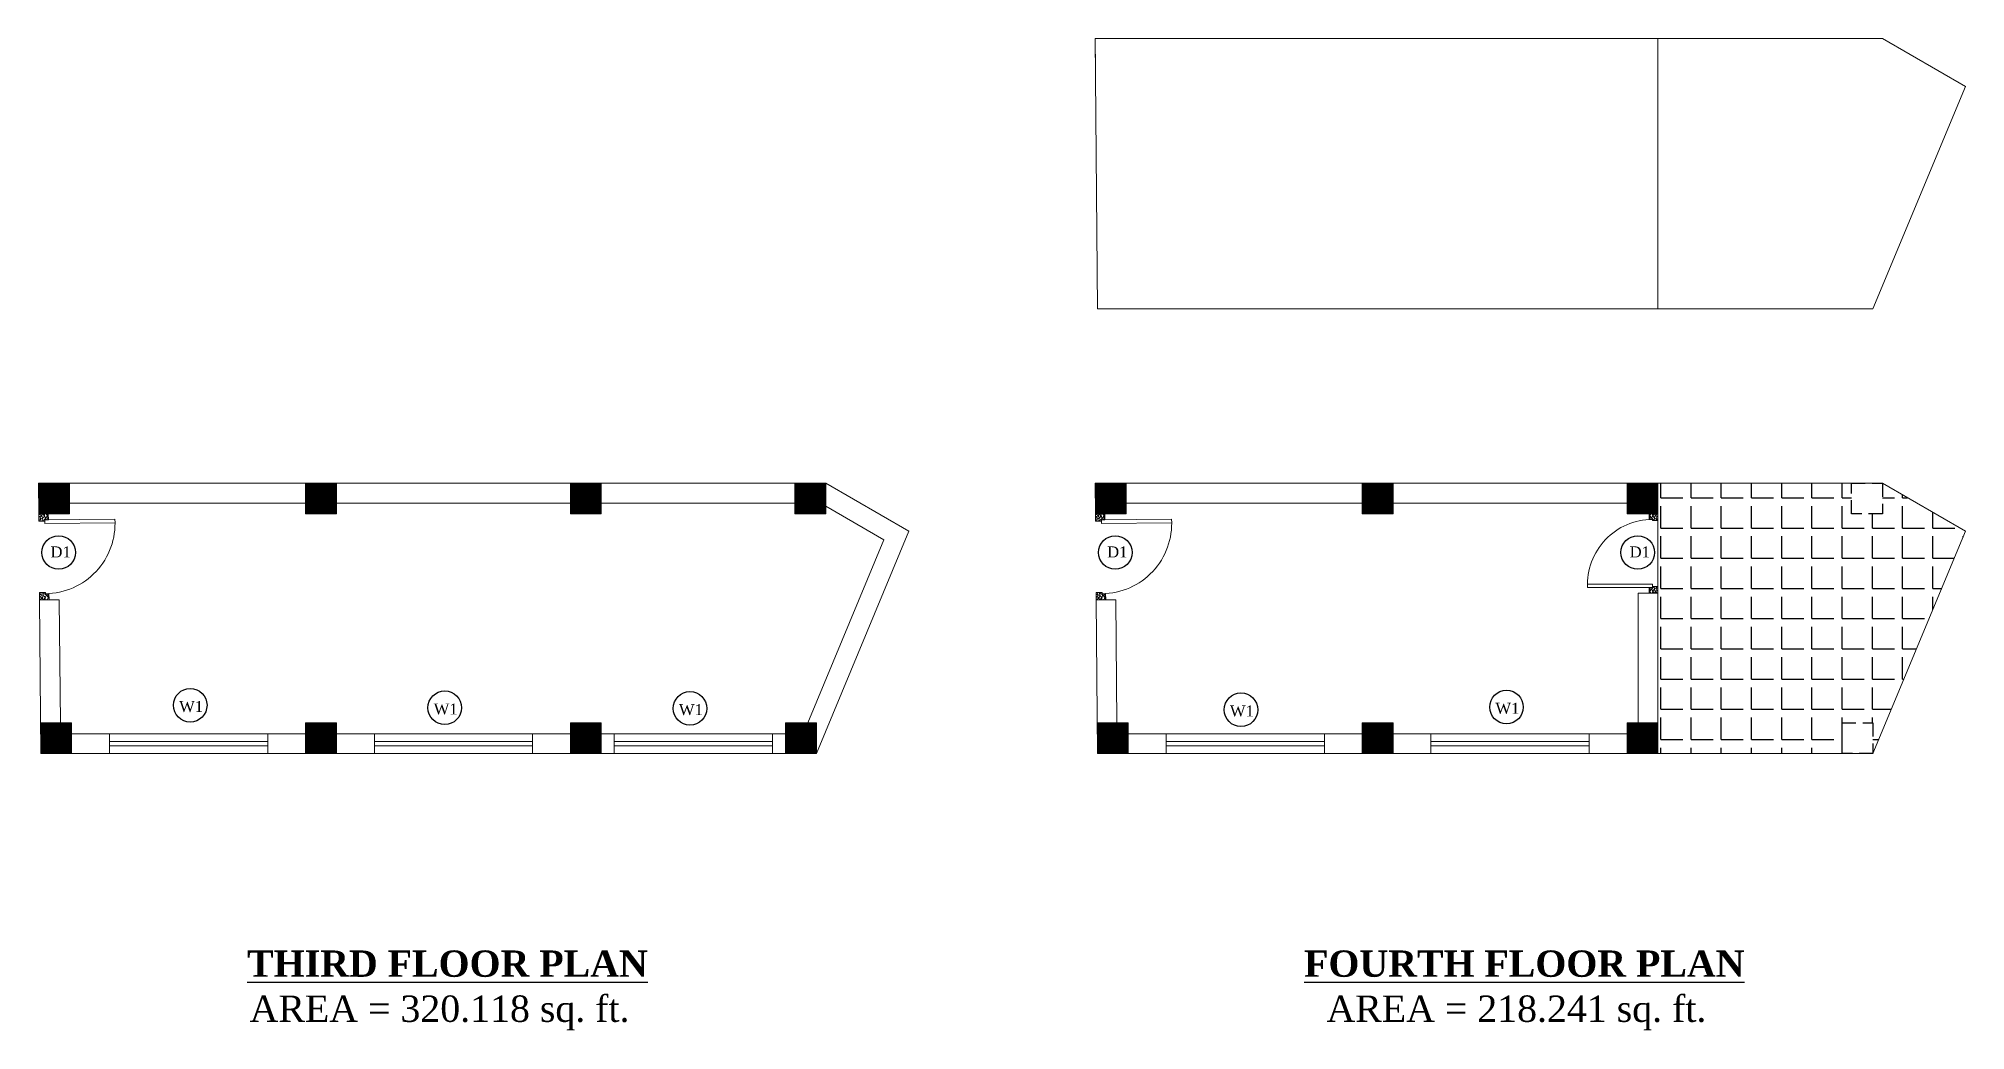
# Model space of a CAD drawing. Header units: inches. Extents: x 6873 to 34015, y -4436 to 8204.
# Drawn here: x 27559 to 28436, y -3914 to -3462 of the extents above; entities that cross this region are included whole.
import ezdxf

# ---------------------------------------------------------------- set-up
doc = ezdxf.new("R2010")
doc.units = ezdxf.units.IN
doc.header["$LTSCALE"] = 5
doc.header["$MEASUREMENT"] = 0
doc.linetypes.add('HIDDEN', pattern=[0.375, 0.25, -0.125])
doc.layers.add('A-WALL', color=7, linetype='Continuous', lineweight=9)
doc.layers.add('DOOR', color=62, linetype='Continuous', lineweight=0)
doc.layers.add('TEXT', color=6, linetype='Continuous')
doc.layers.add('WALL', color=7, linetype='Continuous')
doc.styles.add('ordinary', font='times.ttf')
pattern_1 = [(45, (1440.0247, 0), (-0.08838834765, 0.08838834765), [])]
pattern_2 = [(45, (1920.78344, 0), (-0.08838834765, 0.08838834765), [])]

msp = doc.modelspace()

# ---------------------------------------------------------------- texts
at = {"layer": 'TEXT', "style": 'ordinary'}
for p in [(27564.81, -3698.37), (28045.57, -3698.37), (28283.31, -3698.37)]:
    msp.add_text('D1', height=5, dxfattribs=at).set_placement(p)
for p in [(27623.34, -3768.7), (27739.17, -3769.85), (27850.73, -3770.14), (28101.44, -3770.75), (28222.25, -3769.53)]:
    msp.add_text('W1', height=5, rotation=0.00039, dxfattribs=at).set_placement(p)
at = {"layer": 'TEXT', "char_height": 12, "width": 219.8151, "attachment_point": 8, "rotation": 359.99961, "style": 'ordinary'}
for s, insert in [('{\\fTimes New Roman|b1|i0|c0|p18;\\LTHIRD FLOOR PLAN}', (27745.42, -3889.39)), ('{\\fTimes New Roman|b1|i0|c0|p18;\\LFOURTH FLOOR PLAN}', (28235.38, -3889.39)), ('AREA = 320.118 sq. ft.', (27741.83, -3913.63)), ('AREA = 218.241 sq. ft.', (28231.8, -3913.63))]:
    msp.add_mtext(s, dxfattribs=dict(at, insert=insert))

# ---------------------------------------------------------------- blocks, each defined once
blk = doc.blocks.new('A$C27B36B59')
at = {"layer": 'DOOR'}
for p, q in [((0, 4), (0, 0)), ((2.5, 4), (0, 4)), ((0, 0), (3, 0)), ((2.5, 2.5), (2.5, 4)), ((3, 2.5), (2.5, 2.5)), ((3, 0), (3, 2.5))]:
    blk.add_line(p, q, dxfattribs=at)
for centre, radius, start, end in [((-1.4, -0.54), 4.75, 22.14107, 72.83803), ((1.34, 2.09), 1.64, 45.13802, 144.89476), ((2.21, 0.3), 2.49, 83.31492, 152.65798), ((0.13, 0.37), 2.05, 349.48753, 93.68048), ((1.96, -0.47), 2.01, 58.74475, 166.49498), ((-0.06, 0.32), 1.13, 343.54197, 86.94698), ((2.08, -0.4), 1.17, 38.28162, 160.15192)]:
    blk.add_arc(centre, radius, start, end, dxfattribs=at)
blk = doc.blocks.new('D2')
at = {"layer": 'DOOR'}
for p, q in [((74473.95, 24047.59), (74473.95, 24018.09)), ((74473.95, 24047.59), (74475.45, 24047.59)), ((74475.45, 24047.59), (74475.45, 24018.13))]:
    blk.add_line(p, q, dxfattribs=at)
blk.add_arc((74473.95, 24047.59), 29.5, 180, 272.9146, dxfattribs=at)
at = {"layer": 'DOOR', "xscale": -1, "rotation": 180}
blk.add_blockref('A$C27B36B59', (74441.95, 24050.09), dxfattribs=at)
at = {"layer": 'DOOR', "rotation": 180}
blk.add_blockref('A$C27B36B59', (74477.95, 24050.09), dxfattribs=at)

# ---------------------------------------------------------------- hatches: boundary and pattern name
at = {"layer": 'A-WALL', "ltscale": 5}
h = msp.add_hatch(dxfattribs=at)
h.set_pattern_fill('ANSI31', color=256)
h.set_pattern_definition(pattern_1)
h.paths.add_polyline_path([(27573.49, -3664.61), (27559.49, -3664.61), (27559.49, -3678.61), (27573.49, -3678.61)])
h = msp.add_hatch(dxfattribs=at)
h.set_pattern_fill('ANSI31', color=256)
h.set_pattern_definition(pattern_1)
h.paths.add_polyline_path([(27694.91, -3664.61), (27680.91, -3664.61), (27680.91, -3678.61), (27694.91, -3678.61)])
h = msp.add_hatch(dxfattribs=at)
h.set_pattern_fill('ANSI31', color=256)
h.set_pattern_definition(pattern_1)
h.paths.add_polyline_path([(27815.41, -3664.61), (27801.41, -3664.61), (27801.41, -3678.61), (27815.41, -3678.61)])
h = msp.add_hatch(dxfattribs=at)
h.set_pattern_fill('ANSI31', color=256)
h.set_pattern_definition(pattern_1)
h.paths.add_polyline_path([(27917.53, -3664.61), (27903.53, -3664.61), (27903.53, -3678.61), (27917.53, -3678.61)])
h = msp.add_hatch(dxfattribs=at)
h.set_pattern_fill('ANSI31', color=256)
h.set_pattern_definition(pattern_2)
h.paths.add_polyline_path([(28054.25, -3664.61), (28040.25, -3664.61), (28040.25, -3678.61), (28054.25, -3678.61)])
h = msp.add_hatch(dxfattribs=at)
h.set_pattern_fill('ANSI31', color=256)
h.set_pattern_definition(pattern_2)
h.paths.add_polyline_path([(28175.67, -3664.61), (28161.67, -3664.61), (28161.67, -3678.61), (28175.67, -3678.61)])
h = msp.add_hatch(dxfattribs=at)
h.set_pattern_fill('ANSI31', color=256)
h.set_pattern_definition(pattern_2)
h.paths.add_polyline_path([(28296.17, -3664.61), (28282.17, -3664.61), (28282.17, -3678.61), (28296.17, -3678.61)])
h = msp.add_hatch(dxfattribs=at)
h.set_pattern_fill('ANSI31', color=256)
h.set_pattern_definition(pattern_1)
h.paths.add_polyline_path([(27574.41, -3773.6), (27560.41, -3773.6), (27560.41, -3787.6), (27574.41, -3787.6)])
h = msp.add_hatch(dxfattribs=at)
h.set_pattern_fill('ANSI31', color=256)
h.set_pattern_definition(pattern_1)
h.paths.add_polyline_path([(27694.91, -3773.6), (27680.91, -3773.6), (27680.91, -3787.6), (27694.91, -3787.6)])
h = msp.add_hatch(dxfattribs=at)
h.set_pattern_fill('ANSI31', color=256)
h.set_pattern_definition(pattern_1)
h.paths.add_polyline_path([(27815.41, -3773.6), (27801.41, -3773.6), (27801.41, -3787.6), (27815.41, -3787.6)])
h = msp.add_hatch(dxfattribs=at)
h.set_pattern_fill('ANSI31', color=256)
h.set_pattern_definition(pattern_1)
h.paths.add_polyline_path([(27913.28, -3773.6), (27899.28, -3773.6), (27899.28, -3787.6), (27913.28, -3787.6)])
h = msp.add_hatch(dxfattribs=at)
h.set_pattern_fill('ANSI31', color=256)
h.set_pattern_definition(pattern_2)
h.paths.add_polyline_path([(28055.17, -3773.6), (28041.17, -3773.6), (28041.17, -3787.6), (28055.17, -3787.6)])
h = msp.add_hatch(dxfattribs=at)
h.set_pattern_fill('ANSI31', color=256)
h.set_pattern_definition(pattern_2)
h.paths.add_polyline_path([(28175.67, -3773.6), (28161.67, -3773.6), (28161.67, -3787.6), (28175.67, -3787.6)])
h = msp.add_hatch(dxfattribs=at)
h.set_pattern_fill('ANSI31', color=256)
h.set_pattern_definition(pattern_2)
h.paths.add_polyline_path([(28296.17, -3773.6), (28282.17, -3773.6), (28282.17, -3787.6), (28296.17, -3787.6)])
at = {"layer": 'WALL', "linetype": 'ByBlock', "ltscale": 5, "true_color": 0xf8991e}
h = msp.add_hatch(dxfattribs=at)
h.set_pattern_fill('ANGLE', color=30, scale=50)
h.set_pattern_definition([(0, (0, 0), (0, 13.75), [10, -3.75]), (90, (0, 0), (-13.75, 8e-16), [10, -3.75])])
h.paths.add_polyline_path([(28436.11, -3686.47), (28398.29, -3664.61), (28398.29, -3678.61), (28384.29, -3678.61), (28384.29, -3664.61), (28296.17, -3664.61), (28296.17, -3678.61), (28296.17, -3714.61), (28296.17, -3773.6), (28296.17, -3787.6), (28380.04, -3787.6), (28380.04, -3773.6), (28394.04, -3773.6), (28394.04, -3787.6)])

# ---------------------------------------------------------------- linework, layer by layer
at = {"layer": 'A-WALL', "ltscale": 5}
for p, q in [((28296.17, -3462.26), (28296.17, -3585.25)), ((27680.91, -3673.61), (27573.49, -3673.61)), ((27801.41, -3673.61), (27694.91, -3673.61)), ((27903.53, -3673.61), (27815.41, -3673.61)), ((27944.01, -3690.3), (27917.53, -3675.01)), ((28161.67, -3673.61), (28054.25, -3673.61)), ((28282.17, -3673.61), (28175.67, -3673.61)), ((28296.17, -3678.61), (28296.17, -3714.61)), ((27909.36, -3773.6), (27944.01, -3690.3)), ((28287.17, -3714.61), (28287.17, -3773.6)), ((28296.17, -3714.61), (28287.17, -3714.61)), ((28296.17, -3714.61), (28296.17, -3773.6)), ((27568.82, -3717.61), (27559.82, -3717.61)), ((27568.82, -3717.61), (27569.3, -3773.6)), ((28049.58, -3717.61), (28040.58, -3717.61)), ((28049.58, -3717.61), (28050.05, -3773.6)), ((27680.91, -3778.6), (27574.41, -3778.6)), ((27591.66, -3778.6), (27591.66, -3787.6)), ((27663.66, -3778.6), (27663.66, -3787.6)), ((27801.41, -3778.6), (27694.91, -3778.6)), ((27712.16, -3778.6), (27712.16, -3787.6)), ((27784.16, -3778.6), (27784.16, -3787.6)), ((27899.28, -3778.6), (27815.41, -3778.6)), ((27821.35, -3778.6), (27821.35, -3787.6)), ((27893.35, -3778.6), (27893.35, -3787.6)), ((28161.67, -3778.6), (28055.17, -3778.6)), ((28072.42, -3778.6), (28072.42, -3787.6)), ((28144.42, -3778.6), (28144.42, -3787.6)), ((28282.17, -3778.6), (28175.67, -3778.6)), ((28192.92, -3778.6), (28192.92, -3787.6)), ((28264.92, -3778.6), (28264.92, -3787.6)), ((27591.66, -3782.1), (27663.66, -3782.1)), ((27591.66, -3784.1), (27663.66, -3784.1)), ((27712.16, -3782.1), (27784.16, -3782.1)), ((27712.16, -3784.1), (27784.16, -3784.1)), ((27821.35, -3782.1), (27893.35, -3782.1)), ((27821.35, -3784.1), (27893.35, -3784.1)), ((28072.42, -3782.1), (28144.42, -3782.1)), ((28072.42, -3784.1), (28144.42, -3784.1)), ((28192.92, -3782.1), (28264.92, -3782.1)), ((28192.92, -3784.1), (28264.92, -3784.1))]:
    msp.add_line(p, q, dxfattribs=at)
for points in [[(28040.13, -3462.26), (28041.17, -3585.25), (28394.04, -3585.25), (28436.11, -3484.11), (28398.29, -3462.26), (28040.13, -3462.26), (28040.25, -3476.26)], [(27559.82, -3717.61), (27560.41, -3787.6), (27913.28, -3787.6), (27955.35, -3686.47), (27917.53, -3664.61), (27559.37, -3664.61), (27559.49, -3678.61)], [(28040.58, -3717.61), (28041.17, -3787.6), (28394.04, -3787.6), (28436.11, -3686.47), (28398.29, -3664.61), (28040.13, -3664.61), (28040.25, -3678.61)]]:
    msp.add_lwpolyline(points, dxfattribs=at)
for points in [[(28296.17, -3462.26), (28040.13, -3462.26), (28041.17, -3585.25), (28296.17, -3585.25)], [(27559.49, -3664.61), (27573.49, -3664.61), (27573.49, -3678.61), (27559.49, -3678.61)], [(27680.91, -3664.61), (27694.91, -3664.61), (27694.91, -3678.61), (27680.91, -3678.61)], [(27801.41, -3664.61), (27815.41, -3664.61), (27815.41, -3678.61), (27801.41, -3678.61)], [(27903.53, -3664.61), (27917.53, -3664.61), (27917.53, -3678.61), (27903.53, -3678.61)], [(28040.25, -3664.61), (28054.25, -3664.61), (28054.25, -3678.61), (28040.25, -3678.61)], [(28161.67, -3664.61), (28175.67, -3664.61), (28175.67, -3678.61), (28161.67, -3678.61)], [(28282.17, -3664.61), (28296.17, -3664.61), (28296.17, -3678.61), (28282.17, -3678.61)], [(27560.41, -3773.6), (27574.41, -3773.6), (27574.41, -3787.6), (27560.41, -3787.6)], [(27680.91, -3773.6), (27694.91, -3773.6), (27694.91, -3787.6), (27680.91, -3787.6)], [(27801.41, -3773.6), (27815.41, -3773.6), (27815.41, -3787.6), (27801.41, -3787.6)], [(27899.28, -3773.6), (27913.28, -3773.6), (27913.28, -3787.6), (27899.28, -3787.6)], [(28041.17, -3773.6), (28055.17, -3773.6), (28055.17, -3787.6), (28041.17, -3787.6)], [(28161.67, -3773.6), (28175.67, -3773.6), (28175.67, -3787.6), (28161.67, -3787.6)], [(28282.17, -3773.6), (28296.17, -3773.6), (28296.17, -3787.6), (28282.17, -3787.6)]]:
    msp.add_lwpolyline(points, close=True, dxfattribs=at)
at = {"layer": 'TEXT'}
for centre in [(27568.52, -3696.14), (28049.28, -3696.14), (28287.01, -3696.14), (27628.38, -3765.64), (27744.2, -3766.78), (27855.76, -3767.08), (28106.48, -3767.69), (28227.28, -3766.47)]:
    msp.add_circle(centre, 7.64, dxfattribs=at)
at = {"layer": 'WALL', "color": 2, "linetype": 'HIDDEN', "ltscale": 5}
for points in [[(28384.29, -3664.61), (28398.29, -3664.61), (28398.29, -3678.61), (28384.29, -3678.61)], [(28380.04, -3773.6), (28394.04, -3773.6), (28394.04, -3787.6), (28380.04, -3787.6)]]:
    msp.add_lwpolyline(points, close=True, dxfattribs=at)

# ---------------------------------------------------------------- block references
at = {"layer": 'WALL', "color": 2, "linetype": 'ByBlock', "xscale": 1.083333333326322, "yscale": 1.083333333326322, "zscale": 1.083333333326322, "rotation": 90.48576269148516}
for p in [(54296.86, -84139.27), (54777.62, -84139.27)]:
    msp.add_blockref('D2', p, dxfattribs=at)
at = {"layer": 'WALL', "color": 2, "linetype": 'ByBlock', "rotation": 270.0000000001951}
msp.add_blockref('D2', (4246.08, 70763.34), dxfattribs=at)

msp.set_redraw_order([(e.dxf.handle, doc.entitydb.next_handle()) for e in msp.query("TEXT MTEXT ATTDEF DIMENSION ARC_DIMENSION")])  # texts and dimensions are drawn at this point

doc.saveas('drawing.dxf')
